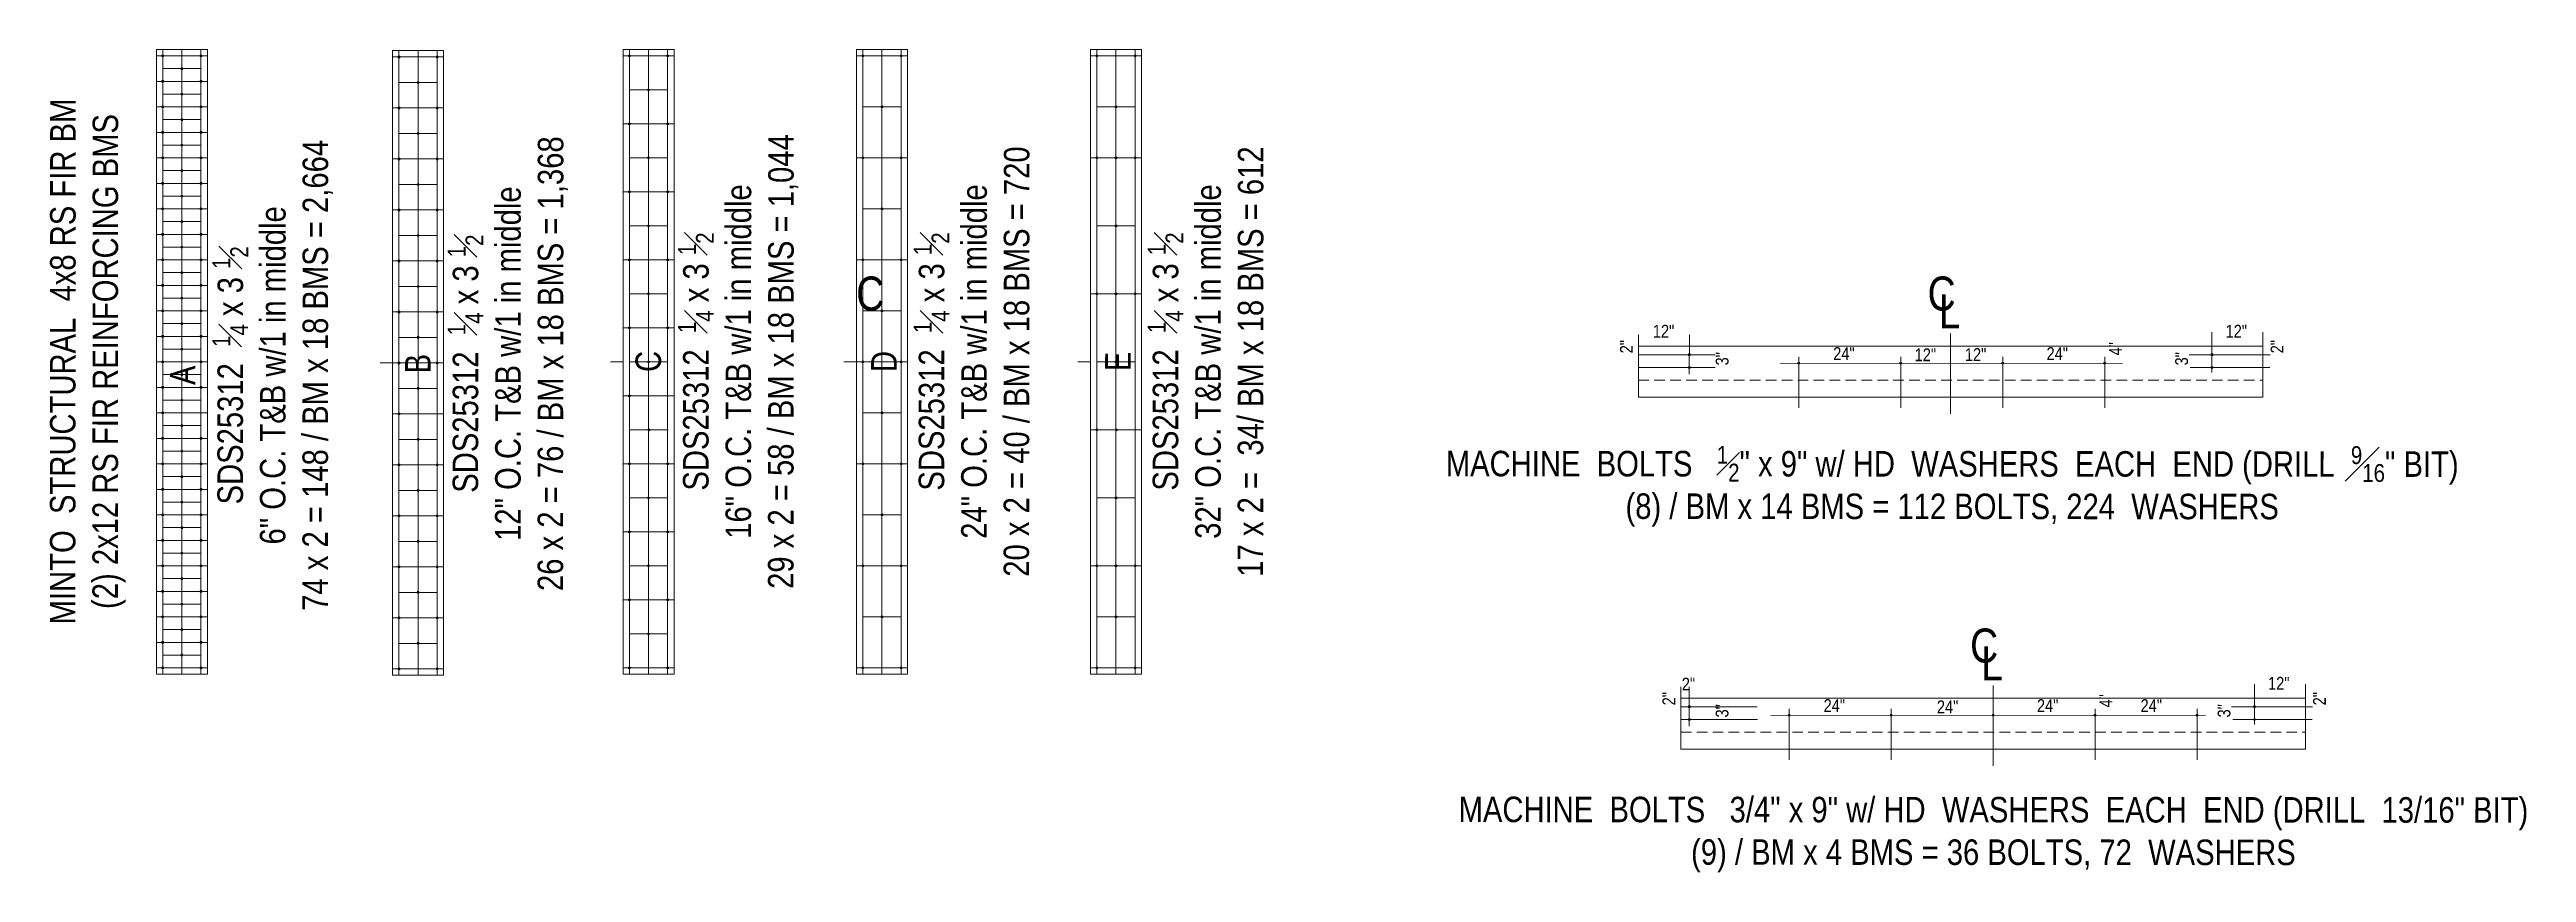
# Model space of a CAD drawing. Header units: inches. Extents: x -243 to 1653, y -867 to 1341.
# Drawn here: x -220 to 363, y -867 to -673 of the extents above; entities that cross this region are included whole.
import ezdxf

# ---------------------------------------------------------------- set-up
doc = ezdxf.new("R2010")
doc.units = ezdxf.units.IN
doc.header["$MEASUREMENT"] = 0
doc.linetypes.add('HIDDEN', pattern=[0.375, 0.25, -0.125])
doc.layers.add('NEW FRAMING', color=6, linetype='Continuous', lineweight=30)
doc.layers.add('TEXT80', color=15, linetype='Continuous')
doc.styles.add('ARCHENT', font='technical.ttf', dxfattribs={"height": 6})

msp = doc.modelspace()

# ---------------------------------------------------------------- texts
at = {"layer": 'TEXT80', "width": 360.0625, "attachment_point": 5, "style": 'ARCHENT'}
for s, insert, char_height, rotation in [('\\A1;{\\C7;MINTO  STRUCTURAL  4x8 RS FIR BM\\P(2) 2x12 RS FIR REINFORCING BMS}', (-211.08, -746.72), 6, 89.96723), ('\\A1;{\\C7;C\\PSDS25312  \\H0.7x;\\S1#4;\\H1.4286x; x 3 \\H0.7x;\\S1#2;\\H1.4286x;\\P16" O.C. T&B w/1 in middle\\P29 x 2 = 58 / BM x 18 BMS = 1,044}', (-63.04, -746.72), 6, 89.96723), ('\\A1;{\\C7;A\\PSDS25312  \\H0.7x;\\S1#4;\\H1.4286x; x 3 \\H0.7x;\\S1#2;\\H1.4286x;\\P6" O.C. T&B w/1 in middle\\P74 x 2 = 148 / BM x 18 BMS = 2,664}', (-172.61, -749.97), 6, 89.96723), ('\\A1;{\\C7;B\\PSDS25312  \\H0.7x;\\S1#4;\\H1.4286x; x 3 \\H0.7x;\\S1#2;\\H1.4286x;\\P12" O.C. T&B w/1 in middle\\P26 x 2 = 76 / BM x 18 BMS = 1,368}', (-117.26, -747.22), 6, 89.96723), ('\\A1;{\\C7;D\\PSDS25312  \\H0.7x;\\S1#4;\\H1.4286x; x 3 \\H0.7x;\\S1#2;\\H1.4286x;\\P24" O.C. T&B w/1 in middle\\P20 x 2 = 40 / BM x 18 BMS = 720}', (-8.1, -746.72), 6, 89.96723), ('\\A1;{\\C7;E\\PSDS25312  \\H0.7x;\\S1#4;\\H1.4286x; x 3 \\H0.7x;\\S1#2;\\H1.4286x;\\P32" O.C. T&B w/1 in middle\\P17 x 2 =  34/ BM x 18 BMS = 612}', (46.97, -746.72), 6, 89.96723), ('{\\C7;C}', (-26.96, -730.78), 8, 0.03277), ('{\\C7;C}', (225.17, -730.78), 8, 0.03277), ('{\\C7;L}', (227.05, -734.92), 8, 0.03277), ('{\\C1;12"}', (159.73, -739.59), 3, 0.03277), ('{\\C1;12"}', (294.51, -739.59), 3, 0.03277), ('{\\C1;2"}', (150.99, -743.23), 3, 90.03277), ('{\\C1;3"}', (173.54, -746.07), 3, 90.03277), ('{\\C1;24"}', (202.18, -744.85), 3, 0.03277), ('{\\C1;12"}', (221.34, -745.14), 3, 0.03277), ('{\\C1;12"}', (233.16, -745.08), 3, 0.03277), ('{\\C1;24"}', (252.38, -744.85), 3, 0.03277), ('{\\C1;4"}', (266.08, -743.73), 3, 90.03277), ('{\\C1;3"}', (281.66, -746.07), 3, 90.03277), ('{\\C1;2"}', (304.1, -743.23), 3, 90.03277), ('\\A1;{\\C7;\\P\\C1;MACHINE  BOLTS   \\H0.7x;\\S1#2;\\H1.4286x;" x 9" w/ HD  WASHERS  EACH  END (DRILL  \\H0.7x;\\S9#16;\\H1.4286x;" BIT)\\P(8) / BM x 14 BMS = 112 BOLTS, 224  WASHERS}', (227.66, -771.1), 6, 359.96723), ('{\\C7;C}', (235.17, -813.61), 8, 0.03277), ('{\\C7;L}', (237.04, -817.75), 8, 0.03277)]:
    msp.add_mtext(s, dxfattribs=dict(at, insert=insert, char_height=char_height, rotation=rotation))
at = {"layer": 'TEXT80', "color": 3, "width": 360.0625, "attachment_point": 5, "style": 'ARCHENT'}
for s, insert, char_height, rotation in [('2"', (165.59, -822.63), 3, 0.03277), ('12"', (304.51, -822.43), 3, 0.03277), ('2"', (160.98, -826.06), 3, 90.03277), ('3"', (173.52, -828.91), 3, 90.03277), ('24"', (199.92, -827.69), 3, 0.03277), ('24"', (226.58, -827.98), 3, 0.03277), ('24"', (250.12, -827.69), 3, 0.03277), ('4"', (263.82, -826.57), 3, 90.03277), ('24"', (274.51, -827.69), 3, 0.03277), ('3"', (291.65, -828.91), 3, 90.03277), ('2"', (314.09, -826.06), 3, 90.03277), ('\\A1;\\PMACHINE  BOLTS   3/4" x 9" w/ HD  WASHERS  EACH  END (DRILL  13/16" BIT){\\C1;\\P}(9) / BM x 4 BMS = 36 BOLTS, 72  WASHERS', (237.36, -853.08), 6, 359.96723)]:
    msp.add_mtext(s, dxfattribs=dict(at, insert=insert, char_height=char_height, rotation=rotation))

# ---------------------------------------------------------------- linework, layer by layer
at = {"layer": 'NEW FRAMING', "color": 6, "linetype": 'Continuous', "lineweight": 20, "ltscale": 20}
for p, q in [((-194.96, -820.3), (-194.96, -673.31)), ((-194.96, -673.31), (-182.96, -673.31)), ((-182.96, -820.3), (-182.96, -673.31)), ((-139.36, -820.55), (-139.36, -673.56)), ((-139.36, -673.56), (-127.36, -673.56)), ((-127.36, -820.55), (-127.36, -673.56)), ((-85.14, -820.3), (-85.14, -673.31)), ((-85.14, -673.31), (-73.14, -673.31)), ((-73.14, -820.3), (-73.14, -673.31)), ((-30.2, -820.3), (-30.2, -673.31)), ((-30.2, -673.31), (-18.2, -673.31)), ((-18.2, -820.3), (-18.2, -673.31)), ((24.87, -820.3), (24.87, -673.31)), ((24.87, -673.31), (36.87, -673.31)), ((36.87, -820.3), (36.87, -673.31)), ((153.8, -743.11), (300.78, -743.11)), ((153.8, -743.11), (153.8, -755.11)), ((300.78, -743.11), (300.78, -755.11)), ((153.8, -755.11), (300.78, -755.11)), ((-194.96, -820.3), (-182.96, -820.3)), ((-139.36, -820.55), (-127.36, -820.55)), ((-85.14, -820.3), (-73.14, -820.3)), ((-30.2, -820.3), (-18.2, -820.3)), ((24.87, -820.3), (36.87, -820.3)), ((163.79, -825.95), (310.78, -825.95)), ((163.79, -825.95), (163.79, -837.95)), ((310.78, -825.95), (310.78, -837.95)), ((163.79, -837.95), (310.78, -837.95))]:
    msp.add_line(p, q, dxfattribs=at)
at = {"layer": 'NEW FRAMING', "color": 3, "linetype": 'Continuous', "lineweight": 9, "ltscale": 20}
for p, q in [((-194.96, -674.8), (-182.96, -674.8)), ((-193.46, -820.3), (-193.46, -673.31)), ((-184.46, -820.3), (-184.46, -673.31)), ((-139.36, -675.05), (-127.36, -675.05)), ((-137.86, -820.55), (-137.86, -673.56)), ((-128.86, -820.55), (-128.86, -673.56)), ((-85.14, -674.8), (-73.14, -674.8)), ((-83.64, -820.3), (-83.64, -673.31)), ((-74.64, -820.3), (-74.64, -673.31)), ((-30.2, -674.8), (-18.2, -674.8)), ((-28.7, -820.3), (-28.7, -673.31)), ((-19.7, -820.3), (-19.7, -673.31)), ((24.87, -674.8), (36.87, -674.8)), ((26.37, -820.3), (26.37, -673.31)), ((35.37, -820.3), (35.37, -673.31)), ((-194.96, -680.8), (-182.96, -680.8)), ((-194.96, -686.8), (-182.96, -686.8)), ((-139.36, -687.05), (-127.36, -687.05)), ((-194.96, -692.8), (-182.96, -692.8)), ((-85.14, -690.8), (-73.14, -690.8)), ((-194.96, -698.8), (-182.96, -698.8)), ((-139.36, -699.05), (-127.36, -699.05)), ((-30.2, -698.8), (-18.2, -698.8)), ((24.87, -698.8), (36.87, -698.8)), ((-194.96, -704.8), (-182.96, -704.8)), ((-194.96, -710.8), (-182.96, -710.8)), ((-139.36, -711.05), (-127.36, -711.05)), ((-85.14, -706.8), (-73.14, -706.8)), ((-194.96, -716.8), (-182.96, -716.8)), ((-194.96, -722.8), (-182.96, -722.8)), ((-139.36, -723.05), (-127.36, -723.05)), ((-85.14, -722.8), (-73.14, -722.8)), ((-30.2, -722.8), (-18.2, -722.8)), ((-194.96, -728.8), (-182.96, -728.8)), ((24.87, -730.8), (36.87, -730.8)), ((-194.96, -734.8), (-182.96, -734.8)), ((-139.36, -735.05), (-127.36, -735.05)), ((-85.14, -738.8), (-73.14, -738.8)), ((-194.96, -740.8), (-182.96, -740.8)), ((-193.46, -746.8), (-184.46, -746.8)), ((-137.86, -747.05), (-128.86, -747.05)), ((-28.7, -746.8), (-19.7, -746.8)), ((-194.96, -752.8), (-182.96, -752.8)), ((-85.14, -754.8), (-73.14, -754.8)), ((-194.96, -758.8), (-182.96, -758.8)), ((-139.36, -759.05), (-127.36, -759.05)), ((24.87, -762.8), (36.87, -762.8)), ((-194.96, -764.8), (-182.96, -764.8)), ((-194.96, -770.8), (-182.96, -770.8)), ((-139.36, -771.05), (-127.36, -771.05)), ((-85.14, -770.8), (-73.14, -770.8)), ((-30.2, -770.8), (-18.2, -770.8)), ((-194.96, -776.8), (-182.96, -776.8)), ((-194.96, -782.8), (-182.96, -782.8)), ((-139.36, -783.05), (-127.36, -783.05)), ((-85.14, -786.81), (-73.14, -786.81)), ((-194.96, -788.8), (-182.96, -788.8)), ((-194.96, -794.8), (-182.96, -794.8)), ((-139.36, -795.05), (-127.36, -795.05)), ((-30.2, -794.8), (-18.2, -794.8)), ((24.87, -794.81), (36.87, -794.81)), ((-194.96, -800.8), (-182.96, -800.8)), ((-85.14, -802.81), (-73.14, -802.81)), ((-194.96, -806.8), (-182.96, -806.8)), ((-139.36, -807.05), (-127.36, -807.05)), ((-194.96, -812.8), (-182.96, -812.8)), ((-194.96, -818.8), (-182.96, -818.8)), ((-139.36, -819.05), (-127.36, -819.05)), ((-85.14, -818.8), (-73.14, -818.8)), ((-30.2, -818.8), (-18.2, -818.8)), ((24.87, -818.8), (36.87, -818.8)), ((184.97, -830), (287.3, -829.96)), ((189.28, -828.45), (189.28, -840.45)), ((213.28, -829.95), (213.28, -838.95)), ((237.28, -828.45), (237.28, -840.45)), ((261.28, -828.45), (261.28, -840.45)), ((285.28, -828.45), (285.28, -840.45))]:
    msp.add_line(p, q, dxfattribs=at)
at = {"layer": 'NEW FRAMING', "color": 1, "linetype": 'Continuous', "lineweight": 5, "ltscale": 20}
for p, q in [((-188.96, -820.3), (-188.96, -673.31)), ((-133.36, -820.55), (-133.36, -673.56)), ((-79.14, -820.3), (-79.14, -673.31)), ((-24.2, -820.3), (-24.2, -673.31)), ((30.87, -820.3), (30.87, -673.31)), ((-193.46, -677.8), (-184.46, -677.8)), ((-137.86, -681.05), (-128.86, -681.05)), ((-193.46, -683.8), (-184.46, -683.8)), ((-83.64, -682.8), (-74.64, -682.8)), ((-28.7, -686.8), (-19.7, -686.8)), ((26.37, -686.8), (35.37, -686.8)), ((-193.46, -689.8), (-184.46, -689.8)), ((-137.86, -693.05), (-128.86, -693.05)), ((-193.46, -695.8), (-184.46, -695.8)), ((-83.64, -698.8), (-74.64, -698.8)), ((26.37, -698.8), (35.37, -698.8)), ((-193.46, -701.8), (-184.46, -701.8)), ((-137.86, -705.05), (-128.86, -705.05)), ((-193.46, -707.8), (-184.46, -707.8)), ((-28.7, -710.8), (-19.7, -710.8)), ((-193.46, -713.8), (-184.46, -713.8)), ((-83.64, -714.8), (-74.64, -714.8)), ((26.37, -714.8), (35.37, -714.8)), ((-193.46, -719.8), (-184.46, -719.8)), ((-137.86, -717.05), (-128.86, -717.05)), ((-193.46, -725.8), (-184.46, -725.8)), ((-193.46, -731.8), (-184.46, -731.8)), ((-137.86, -729.05), (-128.86, -729.05)), ((-83.64, -730.8), (-74.64, -730.8)), ((26.37, -730.8), (35.37, -730.8)), ((-193.46, -737.8), (-184.46, -737.8)), ((-28.7, -734.8), (-19.7, -734.8)), ((288.78, -739.83), (288.78, -749.28)), ((300.78, -739.83), (300.78, -749.28)), ((-193.46, -743.8), (-184.46, -743.8)), ((-137.86, -741.05), (-128.86, -741.05)), ((153.84, -740.41), (153.8, -749.68)), ((153.8, -745.11), (171.76, -745.11)), ((165.81, -740.41), (165.77, -749.68)), ((283.41, -745.11), (302.49, -745.11)), ((-193.46, -749.8), (-184.46, -749.8)), ((-83.64, -746.8), (-74.64, -746.8)), ((26.37, -746.8), (35.37, -746.8)), ((153.8, -748.11), (171.84, -748.11)), ((283.68, -748.11), (302.37, -748.11)), ((-193.46, -755.8), (-184.46, -755.8)), ((-137.86, -753.05), (-128.86, -753.05)), ((-193.46, -761.8), (-184.46, -761.8)), ((-83.51, -762.8), (-74.51, -762.8)), ((-28.7, -758.8), (-19.7, -758.8)), ((26.49, -762.8), (35.49, -762.8)), ((-193.46, -767.8), (-184.46, -767.8)), ((-137.86, -765.05), (-128.86, -765.05)), ((-193.46, -773.8), (-184.46, -773.8)), ((-193.46, -779.8), (-184.46, -779.8)), ((-137.86, -777.05), (-128.86, -777.05)), ((-83.64, -778.8), (-74.64, -778.8)), ((26.37, -778.8), (35.37, -778.8)), ((-193.46, -785.8), (-184.46, -785.8)), ((-28.7, -782.8), (-19.7, -782.8)), ((-193.46, -791.8), (-184.46, -791.8)), ((-137.86, -789.05), (-128.86, -789.05)), ((-193.46, -797.8), (-184.46, -797.8)), ((-83.64, -794.81), (-74.64, -794.81)), ((26.37, -794.81), (35.37, -794.81)), ((-193.46, -803.8), (-184.46, -803.8)), ((-137.86, -801.05), (-128.86, -801.05)), ((-193.46, -809.8), (-184.46, -809.8)), ((-28.7, -806.8), (-19.7, -806.8)), ((26.37, -806.8), (35.37, -806.8)), ((-193.46, -815.8), (-184.46, -815.8)), ((-137.86, -813.05), (-128.86, -813.05)), ((-83.64, -810.8), (-74.64, -810.8))]:
    msp.add_line(p, q, dxfattribs=at)
at = {"layer": 'NEW FRAMING', "color": 7, "linetype": 'Continuous', "lineweight": 5, "ltscale": 20}
for p, q in [((227.29, -759.01), (227.29, -740.15)), ((-139.36, -747.05), (-142.32, -747.05)), ((-85.14, -746.8), (-88.1, -746.8)), ((-30.2, -746.8), (-33.16, -746.8)), ((24.87, -746.8), (21.9, -746.8)), ((237.28, -841.85), (237.28, -822.99))]:
    msp.add_line(p, q, dxfattribs=at)
at = {"layer": 'NEW FRAMING', "color": 7, "linetype": 'HIDDEN', "lineweight": 20, "ltscale": 10}
for p, q in [((153.8, -743.11), (300.78, -743.11)), ((153.8, -751.11), (300.78, -751.11)), ((163.79, -825.95), (310.78, -825.95)), ((163.79, -833.95), (310.78, -833.95))]:
    msp.add_line(p, q, dxfattribs=at)
at = {"layer": 'NEW FRAMING', "color": 1, "linetype": 'Continuous', "lineweight": 9, "ltscale": 20}
for p, q in [((191.54, -745.61), (191.54, -757.61)), ((239.54, -745.61), (239.54, -757.61)), ((263.54, -745.61), (263.54, -757.61)), ((187.23, -747.16), (267.76, -747.13)), ((215.54, -747.11), (215.54, -756.11))]:
    msp.add_line(p, q, dxfattribs=at)
at = {"layer": 'NEW FRAMING', "color": 1, "linetype": 'Continuous', "lineweight": 20, "ltscale": 20}
msp.add_line((215.54, -745.61), (215.54, -757.61), dxfattribs=at)
at = {"layer": 'NEW FRAMING', "color": 3, "linetype": 'Continuous', "lineweight": 20, "ltscale": 20}
for p, q in [((-194.96, -746.8), (-182.96, -746.8)), ((-139.36, -747.05), (-127.36, -747.05)), ((-30.2, -746.8), (-18.2, -746.8)), ((213.28, -828.45), (213.28, -840.45))]:
    msp.add_line(p, q, dxfattribs=at)
at = {"layer": 'NEW FRAMING', "color": 3, "linetype": 'Continuous', "lineweight": 5, "ltscale": 20}
for p, q in [((163.83, -823.24), (163.79, -832.52)), ((165.79, -823.24), (165.75, -832.52)), ((298.78, -822.67), (298.78, -832.12)), ((310.78, -822.67), (310.78, -832.12)), ((163.79, -827.95), (181.75, -827.95)), ((163.79, -830.95), (181.83, -830.95)), ((293.4, -827.95), (312.48, -827.95)), ((293.67, -830.95), (312.37, -830.95))]:
    msp.add_line(p, q, dxfattribs=at)
for centre in [(-193.46, -674.8), (-184.46, -674.8), (-137.86, -675.05), (-128.86, -675.05), (-83.64, -674.8), (-74.64, -674.8), (-28.7, -674.8), (-19.7, -674.8), (26.37, -674.8), (35.37, -674.8), (-193.46, -680.8), (-184.46, -680.8), (-193.46, -686.8), (-184.46, -686.8), (-137.86, -687.05), (-128.86, -687.05), (-193.46, -692.8), (-184.46, -692.8), (-83.64, -690.8), (-74.64, -690.8), (-193.46, -698.8), (-184.46, -698.8), (-137.86, -699.05), (-128.86, -699.05), (-28.7, -698.8), (-19.7, -698.8), (26.37, -698.8), (35.37, -698.8), (-193.46, -704.8), (-184.46, -704.8), (-193.46, -710.8), (-184.46, -710.8), (-137.86, -711.05), (-128.86, -711.05), (-83.64, -706.8), (-74.64, -706.8), (-193.46, -716.8), (-184.46, -716.8), (-193.46, -722.8), (-184.46, -722.8), (-83.64, -722.8), (-74.64, -722.8), (-28.7, -722.8), (-19.7, -722.8), (-193.46, -728.8), (-184.46, -728.8), (-137.86, -723.05), (-128.86, -723.05), (26.37, -730.8), (35.37, -730.8), (-193.46, -734.8), (-184.46, -734.8), (-137.86, -735.05), (-128.86, -735.05), (-83.64, -738.8), (-74.64, -738.8), (-193.46, -740.8), (-184.46, -740.8), (-193.46, -746.8), (-184.46, -746.8), (-137.86, -747.05), (-128.86, -747.05), (-28.7, -746.8), (-19.7, -746.8), (-193.46, -752.8), (-184.46, -752.8), (-83.64, -754.8), (-193.46, -758.8), (-137.86, -759.05), (26.37, -762.8), (-193.46, -764.8), (-184.46, -764.8), (-193.46, -770.8), (-184.46, -770.8), (-137.86, -771.05), (-128.86, -771.05), (-83.64, -770.8), (-74.64, -770.8), (-28.7, -770.8), (-19.7, -770.8), (-193.46, -776.8), (-184.46, -776.8), (-193.46, -782.8), (-184.46, -782.8), (-137.86, -783.05), (-128.86, -783.05), (-83.64, -786.81), (-74.64, -786.81), (-193.46, -788.8), (-184.46, -788.8), (-193.46, -794.8), (-184.46, -794.8), (-137.86, -795.05), (-128.86, -795.05), (-28.7, -794.8), (-19.7, -794.8), (26.37, -794.81), (35.37, -794.81), (-193.46, -800.8), (-184.46, -800.8), (-83.64, -802.81), (-74.64, -802.81), (-193.46, -806.8), (-184.46, -806.8), (-137.86, -807.05), (-128.86, -807.05), (-193.46, -812.8), (-184.46, -812.8), (-193.46, -818.8), (-184.46, -818.8), (-137.86, -819.05), (-128.86, -819.05), (-83.64, -818.8), (-74.64, -818.8), (-28.7, -818.8), (-19.7, -818.8), (26.37, -818.8), (35.37, -818.8), (165.79, -827.95), (298.78, -827.95), (165.79, -830.95), (165.79, -830.95), (189.28, -829.95), (213.28, -829.95), (237.28, -829.95), (261.28, -829.95), (285.28, -829.95), (298.78, -830.95)]:
    msp.add_circle(centre, 0.25, dxfattribs=at)
at = {"layer": 'NEW FRAMING', "color": 1, "linetype": 'Continuous', "lineweight": 5, "ltscale": 20}
for centre in [(-188.96, -677.8), (-133.36, -681.05), (-188.96, -683.8), (-79.14, -682.8), (-24.2, -686.8), (30.87, -686.8), (-188.96, -689.8), (-133.36, -693.05), (-188.96, -695.8), (-79.14, -698.8), (30.87, -698.8), (-188.96, -701.8), (-133.36, -705.05), (-188.96, -707.8), (-24.2, -710.8), (-188.96, -713.8), (-133.36, -717.05), (-79.14, -714.8), (30.87, -714.8), (-188.96, -719.8), (-188.96, -725.8), (-188.96, -731.8), (-133.36, -729.05), (-79.14, -730.8), (30.87, -730.8), (-188.96, -737.8), (-24.2, -734.8), (-188.96, -743.8), (-133.36, -741.05), (165.81, -745.11), (288.78, -745.11), (-188.96, -749.8), (-79.14, -746.8), (30.87, -746.8), (165.81, -748.11), (165.81, -748.11), (191.54, -747.11), (215.54, -747.11), (239.54, -747.11), (263.54, -747.11), (288.78, -748.11), (-188.96, -755.8), (-133.36, -753.05), (-188.96, -761.8), (-79.01, -762.8), (-24.2, -758.8), (30.99, -762.8), (-188.96, -767.8), (-133.36, -765.05), (-188.96, -773.8), (-188.96, -779.8), (-133.36, -777.05), (-79.14, -778.8), (30.87, -778.8), (-188.96, -785.8), (-24.2, -782.8), (-188.96, -791.8), (-133.36, -789.05), (-188.96, -797.8), (-79.14, -794.81), (30.87, -794.81), (-188.96, -803.8), (-133.36, -801.05), (-188.96, -809.8), (-24.2, -806.8), (30.87, -806.8), (-188.96, -815.8), (-133.36, -813.05), (-79.14, -810.8)]:
    msp.add_circle(centre, 0.25, dxfattribs=at)

msp.set_redraw_order([(e.dxf.handle, doc.entitydb.next_handle()) for e in msp.query("TEXT MTEXT ATTDEF DIMENSION ARC_DIMENSION")])  # texts and dimensions are drawn at this point

doc.saveas('drawing.dxf')
